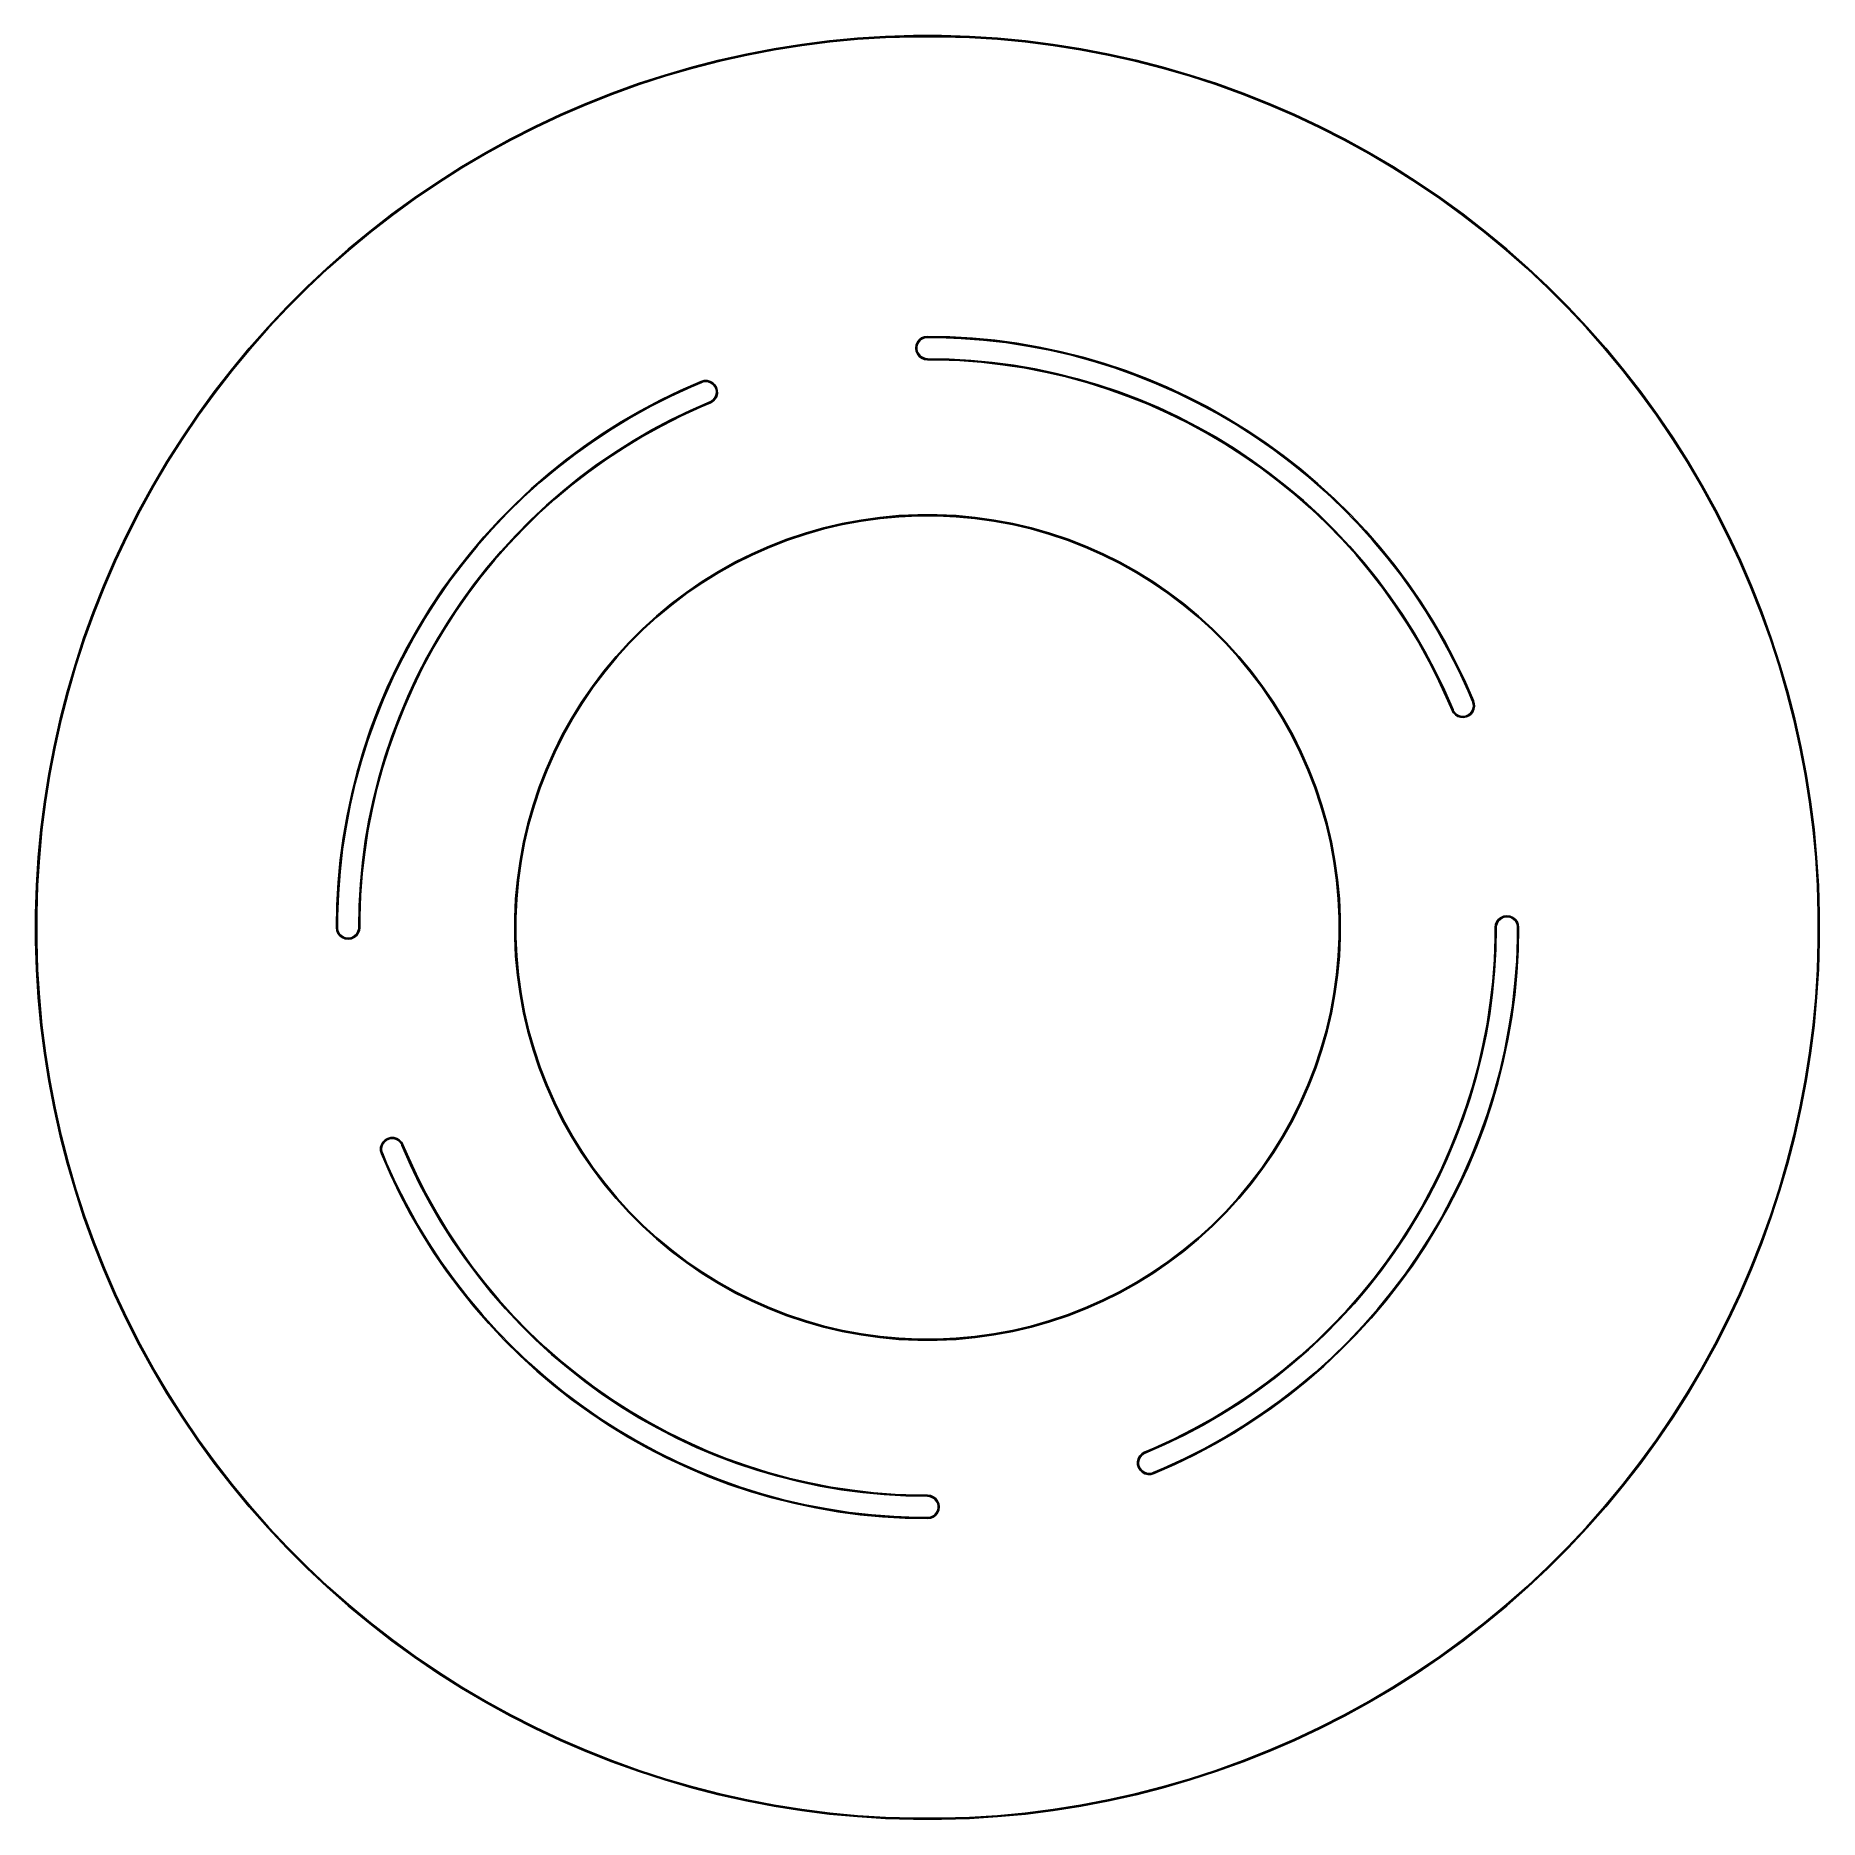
# Model space of a CAD drawing. Extents: x 4.33 to 7.48, y -5.51 to -2.36.
import ezdxf

# ---------------------------------------------------------------- set-up
doc = ezdxf.new("R2010")
doc.units = 0
doc.header["$MEASUREMENT"] = 0
doc.layers.add('BLACK', color=7, linetype='CONTINUOUS')

msp = doc.modelspace()

# ---------------------------------------------------------------- linework, layer by layer
at = {"layer": 'BLACK', "linetype": 'CONTINUOUS'}
for p, q in [((5.7819, -2.3661), (5.8313, -2.363)), ((5.8313, -2.363), (5.8808, -2.3614)), ((5.8808, -2.3632), (5.8314, -2.3647)), ((5.8808, -2.3614), (5.9303, -2.3614)), ((5.9302, -2.3632), (5.8808, -2.3632)), ((5.9797, -2.3647), (5.9302, -2.3632)), ((5.9303, -2.3614), (5.9797, -2.363)), ((5.9797, -2.363), (6.0291, -2.3661)), ((5.5377, -2.4048), (5.586, -2.394)), ((5.586, -2.394), (5.6346, -2.3847)), ((5.6349, -2.3864), (5.5863, -2.3957)), ((5.6346, -2.3847), (5.6835, -2.3769)), ((5.6837, -2.3787), (5.6349, -2.3864)), ((5.6835, -2.3769), (5.7326, -2.3707)), ((5.7328, -2.3725), (5.6837, -2.3787)), ((5.7326, -2.3707), (5.7819, -2.3661)), ((5.782, -2.3678), (5.7328, -2.3725)), ((5.8314, -2.3647), (5.782, -2.3678)), ((6.029, -2.3678), (5.9797, -2.3647)), ((6.0782, -2.3725), (6.029, -2.3678)), ((6.0291, -2.3661), (6.0784, -2.3707)), ((6.1273, -2.3787), (6.0782, -2.3725)), ((6.0784, -2.3707), (6.1275, -2.3769)), ((6.1761, -2.3864), (6.1273, -2.3787)), ((6.1275, -2.3769), (6.1764, -2.3847)), ((6.2247, -2.3957), (6.1761, -2.3864)), ((6.1764, -2.3847), (6.2251, -2.394)), ((6.2251, -2.394), (6.2734, -2.4048)), ((5.4422, -2.4309), (5.4897, -2.4171)), ((5.4902, -2.4188), (5.4427, -2.4326)), ((5.4897, -2.4171), (5.5377, -2.4048)), ((5.5381, -2.4065), (5.4902, -2.4188)), ((5.5863, -2.3957), (5.5381, -2.4065)), ((6.273, -2.4065), (6.2247, -2.3957)), ((6.3209, -2.4188), (6.273, -2.4065)), ((6.2734, -2.4048), (6.3213, -2.4171)), ((6.3683, -2.4326), (6.3209, -2.4188)), ((6.3213, -2.4171), (6.3689, -2.4309)), ((5.3485, -2.4629), (5.3951, -2.4462)), ((5.3957, -2.4479), (5.3491, -2.4646)), ((5.3951, -2.4462), (5.4422, -2.4309)), ((5.4427, -2.4326), (5.3957, -2.4479)), ((6.4154, -2.4479), (6.3683, -2.4326)), ((6.3689, -2.4309), (6.4159, -2.4462)), ((6.4619, -2.4646), (6.4154, -2.4479)), ((6.4159, -2.4462), (6.4625, -2.4629)), ((5.2571, -2.5008), (5.3025, -2.4812)), ((5.3032, -2.4828), (5.2578, -2.5024)), ((5.3025, -2.4812), (5.3485, -2.4629)), ((5.3491, -2.4646), (5.3032, -2.4828)), ((6.5079, -2.4828), (6.4619, -2.4646)), ((6.4625, -2.4629), (6.5085, -2.4812)), ((6.5532, -2.5024), (6.5079, -2.4828)), ((6.5085, -2.4812), (6.554, -2.5008)), ((5.2123, -2.5219), (5.2571, -2.5008)), ((5.2578, -2.5024), (5.213, -2.5235)), ((6.598, -2.5235), (6.5532, -2.5024)), ((6.554, -2.5008), (6.5988, -2.5219)), ((5.1248, -2.5682), (5.1682, -2.5444)), ((5.169, -2.5459), (5.1257, -2.5698)), ((5.1682, -2.5444), (5.2123, -2.5219)), ((5.213, -2.5235), (5.169, -2.5459)), ((6.642, -2.5459), (6.598, -2.5235)), ((6.5988, -2.5219), (6.6429, -2.5444)), ((6.6854, -2.5698), (6.642, -2.5459)), ((6.6429, -2.5444), (6.6862, -2.5682)), ((5.0822, -2.5934), (5.1248, -2.5682)), ((5.1257, -2.5698), (5.0831, -2.5949)), ((6.7279, -2.5949), (6.6854, -2.5698)), ((6.6862, -2.5682), (6.7289, -2.5934)), ((5.0404, -2.62), (5.0822, -2.5934)), ((5.0831, -2.5949), (5.0413, -2.6214)), ((6.7697, -2.6214), (6.7279, -2.5949)), ((6.7289, -2.5934), (6.7707, -2.62)), ((4.9994, -2.6478), (5.0404, -2.62)), ((5.0413, -2.6214), (5.0004, -2.6492)), ((6.8106, -2.6492), (6.7697, -2.6214)), ((6.7707, -2.62), (6.8116, -2.6478)), ((4.9203, -2.7072), (4.9594, -2.6769)), ((4.9604, -2.6783), (4.9214, -2.7086)), ((4.9594, -2.6769), (4.9994, -2.6478)), ((5.0004, -2.6492), (4.9604, -2.6783)), ((6.8506, -2.6783), (6.8106, -2.6492)), ((6.8116, -2.6478), (6.8516, -2.6769)), ((6.8897, -2.7086), (6.8506, -2.6783)), ((6.8516, -2.6769), (6.8908, -2.7072)), ((4.8821, -2.7388), (4.9203, -2.7072)), ((4.9214, -2.7086), (4.8833, -2.7401)), ((6.9278, -2.7401), (6.8897, -2.7086)), ((6.8908, -2.7072), (6.9289, -2.7388)), ((4.845, -2.7715), (4.8821, -2.7388)), ((4.8833, -2.7401), (4.8462, -2.7728)), ((6.9648, -2.7728), (6.9278, -2.7401)), ((6.9289, -2.7388), (6.966, -2.7715)), ((4.8089, -2.8054), (4.845, -2.7715)), ((4.8462, -2.7728), (4.8101, -2.8067)), ((7.0009, -2.8067), (6.9648, -2.7728)), ((6.966, -2.7715), (7.0021, -2.8054)), ((4.7739, -2.8404), (4.8089, -2.8054)), ((4.8101, -2.8067), (4.7752, -2.8416)), ((7.0359, -2.8416), (7.0009, -2.8067)), ((7.0021, -2.8054), (7.0371, -2.8404)), ((4.74, -2.8765), (4.7739, -2.8404)), ((4.7752, -2.8416), (4.7413, -2.8777)), ((7.0697, -2.8777), (7.0359, -2.8416)), ((7.0371, -2.8404), (7.071, -2.8765)), ((4.7073, -2.9136), (4.74, -2.8765)), ((4.7413, -2.8777), (4.7086, -2.9148)), ((5.8876, -2.9031), (5.8909, -2.8988)), ((5.894, -2.8984), (5.8905, -2.9019)), ((5.8909, -2.8988), (5.8952, -2.8955)), ((5.8983, -2.896), (5.894, -2.8984)), ((5.8952, -2.8955), (5.9002, -2.8934)), ((5.903, -2.8947), (5.8983, -2.896)), ((5.9002, -2.8934), (5.9055, -2.8927)), ((5.9055, -2.8947), (5.903, -2.8947)), ((5.9055, -2.8927), (5.9452, -2.8935)), ((5.9253, -2.8947), (5.9055, -2.8947)), ((5.9649, -2.8962), (5.9253, -2.8947)), ((5.9452, -2.8935), (5.9848, -2.8957)), ((6.0043, -2.8992), (5.9649, -2.8962)), ((5.9848, -2.8957), (6.0242, -2.8995)), ((7.1024, -2.9148), (7.0697, -2.8777)), ((7.071, -2.8765), (7.1037, -2.9136)), ((4.6757, -2.9518), (4.7073, -2.9136)), ((4.7086, -2.9148), (4.6771, -2.9529)), ((5.8848, -2.9134), (5.8855, -2.908)), ((5.8855, -2.9187), (5.8848, -2.9134)), ((5.8855, -2.908), (5.8876, -2.9031)), ((5.8876, -2.9237), (5.8855, -2.9187)), ((5.8881, -2.9062), (5.8868, -2.9109)), ((5.8868, -2.9109), (5.8868, -2.9158)), ((5.8868, -2.9158), (5.8881, -2.9206)), ((5.8909, -2.928), (5.8876, -2.9237)), ((5.8905, -2.9019), (5.8881, -2.9062)), ((5.8881, -2.9206), (5.8905, -2.9249)), ((5.8905, -2.9249), (5.894, -2.9284)), ((5.8952, -2.9313), (5.8909, -2.928)), ((5.894, -2.9284), (5.8983, -2.9308)), ((6.0437, -2.9037), (6.0043, -2.8992)), ((6.0242, -2.8995), (6.0635, -2.9047)), ((6.0828, -2.9097), (6.0437, -2.9037)), ((6.0635, -2.9047), (6.1026, -2.9115)), ((6.1217, -2.9172), (6.0828, -2.9097)), ((6.1026, -2.9115), (6.1414, -2.9197)), ((6.1603, -2.9261), (6.1217, -2.9172)), ((6.1414, -2.9197), (6.1799, -2.9294)), ((6.1984, -2.9365), (6.1603, -2.9261)), ((6.1799, -2.9294), (6.2179, -2.9405)), ((7.1339, -2.9529), (7.1024, -2.9148)), ((7.1037, -2.9136), (7.1353, -2.9518)), ((4.6454, -2.9909), (4.6757, -2.9518)), ((4.6771, -2.9529), (4.6468, -2.9919)), ((5.9002, -2.9334), (5.8952, -2.9313)), ((5.8983, -2.9308), (5.903, -2.9321)), ((5.9055, -2.9341), (5.9002, -2.9334)), ((5.903, -2.9321), (5.9055, -2.9321)), ((5.9055, -2.9321), (5.9437, -2.9328)), ((5.9246, -2.9341), (5.9055, -2.9341)), ((5.9627, -2.9355), (5.9246, -2.9341)), ((5.9437, -2.9328), (5.9818, -2.935)), ((6.0007, -2.9384), (5.9627, -2.9355)), ((5.9818, -2.935), (6.0198, -2.9386)), ((6.0386, -2.9427), (6.0007, -2.9384)), ((6.0198, -2.9386), (6.0577, -2.9437)), ((6.0762, -2.9485), (6.0386, -2.9427)), ((6.0577, -2.9437), (6.0953, -2.9502)), ((6.1137, -2.9557), (6.0762, -2.9485)), ((6.0953, -2.9502), (6.1327, -2.9581)), ((6.1508, -2.9643), (6.1137, -2.9557)), ((6.1327, -2.9581), (6.1697, -2.9674)), ((6.2362, -2.9483), (6.1984, -2.9365)), ((6.2179, -2.9405), (6.2555, -2.9531)), ((6.2735, -2.9616), (6.2362, -2.9483)), ((6.2555, -2.9531), (6.2926, -2.9671)), ((6.3103, -2.9763), (6.2735, -2.9616)), ((7.1642, -2.9919), (7.1339, -2.9529)), ((7.1353, -2.9518), (7.1656, -2.9909)), ((4.6163, -3.0309), (4.6454, -2.9909)), ((4.6468, -2.9919), (4.6177, -3.0319)), ((5.4336, -3.0054), (5.4693, -2.9882)), ((5.4882, -2.9817), (5.4522, -2.9982)), ((5.4693, -2.9882), (5.5057, -2.9723)), ((5.5065, -2.9741), (5.4882, -2.9817)), ((5.5057, -2.9723), (5.5108, -2.9708)), ((5.5057, -2.9723), (5.5057, -2.9723)), ((5.5057, -2.9723), (5.5057, -2.9723)), ((5.5057, -2.9723), (5.5057, -2.9723)), ((5.5057, -2.9723), (5.5057, -2.9723)), ((5.5057, -2.9723), (5.5057, -2.9723)), ((5.5087, -2.9731), (5.5065, -2.9741)), ((5.5065, -2.9741), (5.5065, -2.9741)), ((5.5065, -2.9741), (5.5065, -2.9741)), ((5.5065, -2.9741), (5.5065, -2.9741)), ((5.5135, -2.9724), (5.5087, -2.9731)), ((5.5108, -2.9708), (5.5162, -2.9708)), ((5.5184, -2.973), (5.5135, -2.9724)), ((5.5162, -2.9708), (5.5214, -2.9721)), ((5.5229, -2.9748), (5.5184, -2.973)), ((5.5214, -2.9721), (5.526, -2.9747)), ((5.5268, -2.9777), (5.5229, -2.9748)), ((5.526, -2.9747), (5.5299, -2.9784)), ((5.5299, -2.9815), (5.5268, -2.9777)), ((5.5299, -2.9784), (5.5327, -2.9829)), ((5.5319, -2.986), (5.5299, -2.9815)), ((5.5326, -2.9908), (5.5319, -2.986)), ((5.5321, -2.9956), (5.5326, -2.9908)), ((5.5327, -2.9829), (5.5342, -2.9881)), ((5.5344, -2.9934), (5.5331, -2.9986)), ((5.5342, -2.9881), (5.5344, -2.9934)), ((6.1876, -2.9744), (6.1508, -2.9643)), ((6.1697, -2.9674), (6.2064, -2.9782)), ((6.224, -2.9858), (6.1876, -2.9744)), ((6.2064, -2.9782), (6.2426, -2.9903)), ((6.2599, -2.9986), (6.224, -2.9858)), ((6.2426, -2.9903), (6.2783, -3.0038)), ((6.2926, -2.9671), (6.3292, -2.9825)), ((6.3465, -2.9923), (6.3103, -2.9763)), ((6.3292, -2.9825), (6.3651, -2.9993)), ((6.382, -3.0098), (6.3465, -2.9923)), ((7.1933, -3.0319), (7.1642, -2.9919)), ((7.1656, -2.9909), (7.1947, -3.0309)), ((5.3643, -3.0439), (5.3986, -3.024)), ((5.4168, -3.0161), (5.3822, -3.0354)), ((5.3986, -3.024), (5.4336, -3.0054)), ((5.4522, -2.9982), (5.4168, -3.0161)), ((5.4522, -3.0401), (5.4866, -3.0235)), ((5.5048, -3.0174), (5.4701, -3.0333)), ((5.4866, -3.0235), (5.5216, -3.0083)), ((5.5224, -3.0101), (5.5048, -3.0174)), ((5.5216, -3.0083), (5.5238, -3.0073)), ((5.527, -3.0072), (5.5224, -3.0101)), ((5.5224, -3.0101), (5.5224, -3.0101)), ((5.5224, -3.0101), (5.5224, -3.0101)), ((5.5224, -3.0101), (5.5224, -3.0101)), ((5.5238, -3.0073), (5.5276, -3.0042)), ((5.5306, -3.0033), (5.527, -3.0072)), ((5.5276, -3.0042), (5.5304, -3.0002)), ((5.5304, -3.0002), (5.5321, -2.9956)), ((5.5331, -2.9986), (5.5306, -3.0033)), ((6.2953, -3.0127), (6.2599, -2.9986)), ((6.2783, -3.0038), (6.3135, -3.0186)), ((6.3301, -3.0282), (6.2953, -3.0127)), ((6.3135, -3.0186), (6.3481, -3.0348)), ((6.3651, -2.9993), (6.4004, -3.0174)), ((6.4169, -3.0285), (6.382, -3.0098)), ((6.4004, -3.0174), (6.4349, -3.0369)), ((4.5885, -3.0719), (4.6163, -3.0309)), ((4.6177, -3.0319), (4.5899, -3.0728)), ((5.3483, -3.0559), (5.3153, -3.0777)), ((5.3307, -3.0651), (5.3643, -3.0439)), ((5.3822, -3.0354), (5.3483, -3.0559)), ((5.4361, -3.0505), (5.4027, -3.069)), ((5.4184, -3.058), (5.4522, -3.0401)), ((5.4701, -3.0333), (5.4361, -3.0505)), ((6.3644, -3.045), (6.3301, -3.0282)), ((6.3481, -3.0348), (6.3821, -3.0523)), ((6.3979, -3.0631), (6.3644, -3.045)), ((6.3821, -3.0523), (6.4154, -3.071)), ((6.451, -3.0486), (6.4169, -3.0285)), ((6.4349, -3.0369), (6.4687, -3.0576)), ((6.4843, -3.07), (6.451, -3.0486)), ((7.2211, -3.0728), (7.1933, -3.0319)), ((7.1947, -3.0309), (7.2226, -3.0719)), ((4.5619, -3.1137), (4.5885, -3.0719)), ((4.5899, -3.0728), (4.5634, -3.1146)), ((5.2662, -3.1113), (5.298, -3.0876)), ((5.3153, -3.0777), (5.283, -3.1007)), ((5.298, -3.0876), (5.3307, -3.0651)), ((5.353, -3.0976), (5.3854, -3.0772)), ((5.4027, -3.069), (5.3701, -3.0887)), ((5.3854, -3.0772), (5.4184, -3.058)), ((6.4308, -3.0824), (6.3979, -3.0631)), ((6.4154, -3.071), (6.4479, -3.091)), ((6.4629, -3.103), (6.4308, -3.0824)), ((6.4687, -3.0576), (6.5017, -3.0796)), ((6.5169, -3.0926), (6.4843, -3.07)), ((6.5017, -3.0796), (6.5338, -3.1029)), ((7.2476, -3.1146), (7.2211, -3.0728)), ((7.2226, -3.0719), (7.2491, -3.1137)), ((4.5367, -3.1563), (4.5619, -3.1137)), ((4.5634, -3.1146), (4.5383, -3.1571)), ((5.2353, -3.1362), (5.2662, -3.1113)), ((5.283, -3.1007), (5.2517, -3.125)), ((5.2909, -3.142), (5.3215, -3.1192)), ((5.3382, -3.1097), (5.3071, -3.1319)), ((5.3215, -3.1192), (5.353, -3.0976)), ((5.3701, -3.0887), (5.3382, -3.1097)), ((6.4479, -3.091), (6.4797, -3.1123)), ((6.4942, -3.1248), (6.4629, -3.103)), ((6.4797, -3.1123), (6.5106, -3.1347)), ((6.5485, -3.1164), (6.5169, -3.0926)), ((6.5338, -3.1029), (6.5651, -3.1274)), ((6.5792, -3.1414), (6.5485, -3.1164)), ((7.2727, -3.1571), (7.2476, -3.1146)), ((7.2491, -3.1137), (7.2743, -3.1563)), ((5.2213, -3.1504), (5.192, -3.177)), ((5.2053, -3.1622), (5.2353, -3.1362)), ((5.2517, -3.125), (5.2213, -3.1504)), ((5.2611, -3.1659), (5.2909, -3.142)), ((5.3071, -3.1319), (5.277, -3.1552)), ((6.5246, -3.1477), (6.4942, -3.1248)), ((6.5106, -3.1347), (6.5406, -3.1582)), ((6.5542, -3.1718), (6.5246, -3.1477)), ((6.5651, -3.1274), (6.5953, -3.153)), ((6.6089, -3.1675), (6.5792, -3.1414)), ((4.5129, -3.1996), (4.5367, -3.1563)), ((4.5383, -3.1571), (4.5145, -3.2005)), ((5.192, -3.177), (5.1636, -3.2046)), ((5.1764, -3.1894), (5.2053, -3.1622)), ((5.2477, -3.1796), (5.2194, -3.2052)), ((5.2322, -3.191), (5.2611, -3.1659)), ((5.277, -3.1552), (5.2477, -3.1796)), ((6.5406, -3.1582), (6.5698, -3.1829)), ((6.5828, -3.197), (6.5542, -3.1718)), ((6.5953, -3.153), (6.6246, -3.1797)), ((6.6376, -3.1948), (6.6089, -3.1675)), ((6.6246, -3.1797), (6.6528, -3.2076)), ((7.2966, -3.2005), (7.2727, -3.1571)), ((7.2743, -3.1563), (7.2981, -3.1996)), ((4.4904, -3.2438), (4.5129, -3.1996)), ((4.5145, -3.2005), (4.492, -3.2445)), ((5.1636, -3.2046), (5.1363, -3.2333)), ((5.1485, -3.2176), (5.1764, -3.1894)), ((5.2194, -3.2052), (5.1921, -3.2318)), ((5.2043, -3.2171), (5.2322, -3.191)), ((5.7881, -3.2172), (5.8215, -3.2125)), ((5.8215, -3.2125), (5.855, -3.2094)), ((5.8551, -3.2112), (5.8217, -3.2143)), ((5.855, -3.2094), (5.8887, -3.2079)), ((5.8887, -3.2096), (5.8551, -3.2112)), ((5.8887, -3.2079), (5.9224, -3.2079)), ((5.9223, -3.2096), (5.8887, -3.2096)), ((5.9559, -3.2112), (5.9223, -3.2096)), ((5.9224, -3.2079), (5.956, -3.2094)), ((5.9894, -3.2143), (5.9559, -3.2112)), ((5.956, -3.2094), (5.9896, -3.2125)), ((5.9896, -3.2125), (6.0229, -3.2172)), ((6.5698, -3.1829), (6.5979, -3.2087)), ((6.6104, -3.2233), (6.5828, -3.197)), ((6.5979, -3.2087), (6.6251, -3.2356)), ((6.6652, -3.2231), (6.6376, -3.1948)), ((6.6528, -3.2076), (6.68, -3.2365)), ((7.319, -3.2445), (7.2966, -3.2005)), ((7.2981, -3.1996), (7.3206, -3.2438)), ((4.4693, -3.2885), (4.4904, -3.2438)), ((4.492, -3.2445), (4.471, -3.2893)), ((5.1363, -3.2333), (5.1101, -3.2631)), ((5.1218, -3.2469), (5.1485, -3.2176)), ((5.1517, -3.2725), (5.1775, -3.2443)), ((5.1921, -3.2318), (5.1658, -3.2595)), ((5.1775, -3.2443), (5.2043, -3.2171)), ((5.6578, -3.251), (5.6898, -3.2403)), ((5.6903, -3.242), (5.6584, -3.2527)), ((5.6898, -3.2403), (5.7222, -3.2311)), ((5.7226, -3.2328), (5.6903, -3.242)), ((5.7222, -3.2311), (5.755, -3.2234)), ((5.7553, -3.2251), (5.7226, -3.2328)), ((5.755, -3.2234), (5.7881, -3.2172)), ((5.7884, -3.2189), (5.7553, -3.2251)), ((5.8217, -3.2143), (5.7884, -3.2189)), ((6.0226, -3.2189), (5.9894, -3.2143)), ((6.0557, -3.2251), (6.0226, -3.2189)), ((6.0229, -3.2172), (6.056, -3.2234)), ((6.0884, -3.2328), (6.0557, -3.2251)), ((6.056, -3.2234), (6.0888, -3.2311)), ((6.1207, -3.242), (6.0884, -3.2328)), ((6.0888, -3.2311), (6.1213, -3.2403)), ((6.1526, -3.2527), (6.1207, -3.242)), ((6.1213, -3.2403), (6.1532, -3.251)), ((6.637, -3.2506), (6.6104, -3.2233)), ((6.6251, -3.2356), (6.6513, -3.2634)), ((6.6918, -3.2525), (6.6652, -3.2231)), ((6.68, -3.2365), (6.706, -3.2664)), ((7.3401, -3.2893), (7.319, -3.2445)), ((7.3206, -3.2438), (7.3417, -3.2885)), ((5.0716, -3.3084), (5.0961, -3.2772)), ((5.1101, -3.2631), (5.0851, -3.2938)), ((5.0961, -3.2772), (5.1218, -3.2469)), ((5.127, -3.3016), (5.1517, -3.2725)), ((5.1658, -3.2595), (5.1405, -3.2881)), ((5.5654, -3.2918), (5.5956, -3.2768)), ((5.5956, -3.2768), (5.6264, -3.2632)), ((5.6271, -3.2648), (5.5963, -3.2784)), ((5.6264, -3.2632), (5.6578, -3.251)), ((5.6584, -3.2527), (5.6271, -3.2648)), ((6.1839, -3.2648), (6.1526, -3.2527)), ((6.1532, -3.251), (6.1846, -3.2632)), ((6.2147, -3.2784), (6.1839, -3.2648)), ((6.1846, -3.2632), (6.2154, -3.2768)), ((6.2154, -3.2768), (6.2456, -3.2918)), ((6.6626, -3.2789), (6.637, -3.2506)), ((6.6513, -3.2634), (6.6763, -3.2922)), ((6.7172, -3.2828), (6.6918, -3.2525)), ((6.706, -3.2664), (6.7309, -3.2973)), ((4.4497, -3.334), (4.4693, -3.2885)), ((4.471, -3.2893), (4.4513, -3.3347)), ((5.0483, -3.3405), (5.0716, -3.3084)), ((5.0851, -3.2938), (5.0613, -3.3254)), ((5.1034, -3.3317), (5.127, -3.3016)), ((5.1405, -3.2881), (5.1164, -3.3176)), ((5.5073, -3.326), (5.536, -3.3082)), ((5.536, -3.3082), (5.5654, -3.2918)), ((5.5663, -3.2934), (5.5369, -3.3097)), ((5.5963, -3.2784), (5.5663, -3.2934)), ((6.2448, -3.2934), (6.2147, -3.2784)), ((6.2741, -3.3097), (6.2448, -3.2934)), ((6.2456, -3.2918), (6.275, -3.3082)), ((6.275, -3.3082), (6.3037, -3.326)), ((6.687, -3.3081), (6.6626, -3.2789)), ((6.6763, -3.2922), (6.7003, -3.322)), ((6.7104, -3.3383), (6.687, -3.3081)), ((6.7415, -3.3141), (6.7172, -3.2828)), ((6.7309, -3.2973), (6.7546, -3.3291)), ((7.3597, -3.3347), (7.3401, -3.2893)), ((7.3417, -3.2885), (7.3613, -3.334)), ((4.4315, -3.38), (4.4497, -3.334)), ((4.4513, -3.3347), (4.4331, -3.3806)), ((5.0613, -3.3254), (5.0386, -3.3579)), ((5.0809, -3.3626), (5.1034, -3.3317)), ((5.1164, -3.3176), (5.0934, -3.3481)), ((5.4796, -3.345), (5.5073, -3.326)), ((5.5083, -3.3274), (5.4806, -3.3464)), ((5.5369, -3.3097), (5.5083, -3.3274)), ((6.3027, -3.3274), (6.2741, -3.3097)), ((6.3304, -3.3464), (6.3027, -3.3274)), ((6.3037, -3.326), (6.3315, -3.345)), ((6.7003, -3.322), (6.7231, -3.3526)), ((6.7325, -3.3693), (6.7104, -3.3383)), ((6.7645, -3.3463), (6.7415, -3.3141)), ((6.7546, -3.3291), (6.7771, -3.3617)), ((7.3779, -3.3806), (7.3597, -3.3347)), ((7.3613, -3.334), (7.3796, -3.38)), ((5.0386, -3.3579), (5.0173, -3.3912)), ((5.0263, -3.3735), (5.0483, -3.3405)), ((5.0597, -3.3944), (5.0809, -3.3626)), ((5.0934, -3.3481), (5.0716, -3.3794)), ((5.4267, -3.3868), (5.4527, -3.3653)), ((5.4538, -3.3667), (5.4279, -3.3882)), ((5.4527, -3.3653), (5.4796, -3.345)), ((5.4806, -3.3464), (5.4538, -3.3667)), ((6.3573, -3.3667), (6.3304, -3.3464)), ((6.3315, -3.345), (6.3584, -3.3653)), ((6.3831, -3.3882), (6.3573, -3.3667)), ((6.3584, -3.3653), (6.3843, -3.3868)), ((6.7231, -3.3526), (6.7447, -3.3841)), ((6.7535, -3.4011), (6.7325, -3.3693)), ((6.7863, -3.3794), (6.7645, -3.3463)), ((6.7771, -3.3617), (6.7983, -3.3953)), ((4.4147, -3.4266), (4.4315, -3.38)), ((4.4331, -3.3806), (4.4164, -3.4272)), ((5.0173, -3.3912), (4.9972, -3.4254)), ((5.0055, -3.4073), (5.0263, -3.3735)), ((5.0397, -3.4269), (5.0597, -3.3944)), ((5.0716, -3.3794), (5.051, -3.4115)), ((5.4018, -3.4095), (5.4267, -3.3868)), ((5.4279, -3.3882), (5.4031, -3.4108)), ((6.408, -3.4108), (6.3831, -3.3882)), ((6.3843, -3.3868), (6.4092, -3.4095)), ((6.7447, -3.3841), (6.7651, -3.4164)), ((6.7733, -3.4337), (6.7535, -3.4011)), ((6.8069, -3.4132), (6.7863, -3.3794)), ((6.7983, -3.3953), (6.8182, -3.4295)), ((7.3947, -3.4272), (7.3779, -3.3806)), ((7.3796, -3.38), (7.3963, -3.4266)), ((4.3994, -3.4737), (4.4147, -3.4266)), ((4.4164, -3.4272), (4.4011, -3.4742)), ((4.9972, -3.4254), (4.9784, -3.4603)), ((4.9861, -3.4419), (5.0055, -3.4073)), ((5.0209, -3.4602), (5.0397, -3.4269)), ((5.051, -3.4115), (5.0317, -3.4443)), ((5.3553, -3.4582), (5.378, -3.4333)), ((5.3793, -3.4346), (5.3567, -3.4594)), ((5.378, -3.4333), (5.4018, -3.4095)), ((5.4031, -3.4108), (5.3793, -3.4346)), ((6.4317, -3.4346), (6.408, -3.4108)), ((6.4092, -3.4095), (6.433, -3.4333)), ((6.4544, -3.4594), (6.4317, -3.4346)), ((6.433, -3.4333), (6.4557, -3.4582)), ((6.7651, -3.4164), (6.7842, -3.4494)), ((6.7918, -3.4671), (6.7733, -3.4337)), ((6.8261, -3.4478), (6.8069, -3.4132)), ((6.8182, -3.4295), (6.8368, -3.4646)), ((7.4099, -3.4742), (7.3947, -3.4272)), ((7.3963, -3.4266), (7.4116, -3.4737)), ((4.9784, -3.4603), (4.961, -3.4958)), ((4.9679, -3.4772), (4.9861, -3.4419)), ((5.0034, -3.4942), (5.0209, -3.4602)), ((5.0317, -3.4443), (5.0136, -3.4779)), ((5.3338, -3.4842), (5.3553, -3.4582)), ((5.3567, -3.4594), (5.3352, -3.4853)), ((6.4758, -3.4853), (6.4544, -3.4594)), ((6.4557, -3.4582), (6.4772, -3.4842)), ((6.7842, -3.4494), (6.8021, -3.4832)), ((6.844, -3.4831), (6.8261, -3.4478)), ((6.8368, -3.4646), (6.8541, -3.5003)), ((4.3856, -3.5212), (4.3994, -3.4737)), ((4.4011, -3.4742), (4.3873, -3.5217)), ((4.961, -3.4958), (4.9449, -3.532)), ((4.9511, -3.5131), (4.9679, -3.4772)), ((4.9872, -3.5288), (5.0034, -3.4942)), ((5.0136, -3.4779), (4.9968, -3.5122)), ((5.3135, -3.511), (5.3338, -3.4842)), ((5.3352, -3.4853), (5.3149, -3.5121)), ((6.4961, -3.5121), (6.4758, -3.4853)), ((6.4772, -3.4842), (6.4975, -3.511)), ((6.809, -3.5011), (6.7918, -3.4671)), ((6.8021, -3.4832), (6.8187, -3.5176)), ((6.8606, -3.5191), (6.844, -3.4831)), ((7.4237, -3.5217), (7.4099, -3.4742)), ((7.4116, -3.4737), (7.4254, -3.5212)), ((4.3733, -3.5691), (4.3856, -3.5212)), ((4.3873, -3.5217), (4.375, -3.5696)), ((4.9357, -3.5497), (4.9511, -3.5131)), ((4.9724, -3.564), (4.9872, -3.5288)), ((4.9968, -3.5122), (4.9813, -3.547)), ((5.2945, -3.5388), (5.3135, -3.511)), ((5.3149, -3.5121), (5.2959, -3.5398)), ((6.5151, -3.5398), (6.4961, -3.5121)), ((6.4975, -3.511), (6.5166, -3.5388)), ((6.8249, -3.5357), (6.809, -3.5011)), ((6.8187, -3.5176), (6.834, -3.5526)), ((6.8541, -3.5003), (6.87, -3.5366)), ((6.8682, -3.5373), (6.8606, -3.5191)), ((7.436, -3.5696), (7.4237, -3.5217)), ((7.4254, -3.5212), (7.4378, -3.5691)), ((4.9217, -3.5868), (4.9357, -3.5497)), ((4.9449, -3.532), (4.9302, -3.5688)), ((4.9813, -3.547), (4.9671, -3.5824)), ((5.2767, -3.5675), (5.2945, -3.5388)), ((5.2959, -3.5398), (5.2782, -3.5684)), ((6.5328, -3.5684), (6.5151, -3.5398)), ((6.5166, -3.5388), (6.5343, -3.5675)), ((6.8322, -3.5533), (6.8249, -3.5357)), ((6.8322, -3.5534), (6.8322, -3.5533)), ((6.8347, -3.5577), (6.8322, -3.5534)), ((6.834, -3.5526), (6.834, -3.5526)), ((6.834, -3.5526), (6.834, -3.5526)), ((6.834, -3.5526), (6.835, -3.5549)), ((6.8382, -3.5613), (6.8347, -3.5577)), ((6.835, -3.5549), (6.838, -3.5588)), ((6.838, -3.5588), (6.842, -3.5618)), ((6.8611, -3.5614), (6.865, -3.5582)), ((6.8658, -3.5599), (6.8619, -3.563)), ((6.865, -3.5582), (6.8679, -3.5542)), ((6.8689, -3.5559), (6.8658, -3.5599)), ((6.8679, -3.5542), (6.8696, -3.5495)), ((6.8682, -3.5374), (6.8682, -3.5373)), ((6.8692, -3.5396), (6.8682, -3.5374)), ((6.8682, -3.5374), (6.8682, -3.5374)), ((6.871, -3.5513), (6.8689, -3.5559)), ((6.8701, -3.5446), (6.8692, -3.5396)), ((6.8696, -3.5495), (6.8701, -3.5446)), ((6.87, -3.5366), (6.87, -3.5366)), ((6.87, -3.5366), (6.8715, -3.5413)), ((6.8719, -3.5464), (6.871, -3.5513)), ((6.8715, -3.5413), (6.8719, -3.5464)), ((4.3625, -3.6175), (4.3733, -3.5691)), ((4.375, -3.5696), (4.3642, -3.6178)), ((4.9091, -3.6244), (4.9217, -3.5868)), ((4.9302, -3.5688), (4.9169, -3.6061)), ((4.9671, -3.5824), (4.9543, -3.6184)), ((4.9589, -3.5997), (4.9724, -3.564)), ((5.2603, -3.5969), (5.2767, -3.5675)), ((5.2782, -3.5684), (5.2619, -3.5978)), ((6.5491, -3.5978), (6.5328, -3.5684)), ((6.5343, -3.5675), (6.5507, -3.5969)), ((6.8425, -3.564), (6.8382, -3.5613)), ((6.842, -3.5618), (6.8467, -3.5636)), ((6.8473, -3.5656), (6.8425, -3.564)), ((6.8467, -3.5636), (6.8516, -3.5642)), ((6.8523, -3.5659), (6.8473, -3.5656)), ((6.8516, -3.5642), (6.8565, -3.5634)), ((6.8573, -3.5651), (6.8523, -3.5659)), ((6.8565, -3.5634), (6.8611, -3.5614)), ((6.8619, -3.563), (6.8573, -3.5651)), ((7.4468, -3.6178), (7.436, -3.5696)), ((7.4378, -3.5691), (7.4486, -3.6175)), ((4.3532, -3.6661), (4.3625, -3.6175)), ((4.3642, -3.6178), (4.3549, -3.6664)), ((4.9169, -3.6061), (4.905, -3.6439)), ((4.9543, -3.6184), (4.9429, -3.6548)), ((4.9467, -3.636), (4.9589, -3.5997)), ((5.2453, -3.6271), (5.2603, -3.5969)), ((5.2619, -3.5978), (5.2469, -3.6278)), ((6.5641, -3.6278), (6.5491, -3.5978)), ((6.5507, -3.5969), (6.5657, -3.6271)), ((7.4561, -3.6664), (7.4468, -3.6178)), ((7.4486, -3.6175), (7.4578, -3.6661)), ((4.905, -3.6439), (4.8946, -3.6821)), ((4.8979, -3.6625), (4.9091, -3.6244)), ((4.9429, -3.6548), (4.9329, -3.6916)), ((4.936, -3.6726), (4.9467, -3.636)), ((5.2317, -3.6579), (5.2453, -3.6271)), ((5.2469, -3.6278), (5.2333, -3.6586)), ((6.5777, -3.6586), (6.5641, -3.6278)), ((6.5657, -3.6271), (6.5793, -3.6579)), ((4.3454, -3.715), (4.3532, -3.6661)), ((4.3549, -3.6664), (4.3472, -3.7152)), ((4.8946, -3.6821), (4.8857, -3.7207)), ((4.8882, -3.701), (4.8979, -3.6625)), ((4.9266, -3.7097), (4.936, -3.6726)), ((5.2195, -3.6893), (5.2317, -3.6579)), ((5.2333, -3.6586), (5.2212, -3.6899)), ((6.5898, -3.6899), (6.5777, -3.6586)), ((6.5793, -3.6579), (6.5915, -3.6893)), ((7.4638, -3.7152), (7.4561, -3.6664)), ((7.4578, -3.6661), (7.4656, -3.715)), ((4.3392, -3.7641), (4.3454, -3.715)), ((4.3472, -3.7152), (4.341, -3.7643)), ((4.88, -3.7398), (4.8882, -3.701)), ((4.9187, -3.7471), (4.9266, -3.7097)), ((4.9329, -3.6916), (4.9242, -3.7287)), ((5.2088, -3.7213), (5.2195, -3.6893)), ((5.2212, -3.6899), (5.2105, -3.7218)), ((6.6005, -3.7218), (6.5898, -3.6899)), ((6.5915, -3.6893), (6.6022, -3.7213)), ((7.47, -3.7643), (7.4638, -3.7152)), ((7.4656, -3.715), (7.4718, -3.7641)), ((4.8733, -3.7789), (4.88, -3.7398)), ((4.8857, -3.7207), (4.8782, -3.7596)), ((4.9122, -3.7847), (4.9187, -3.7471)), ((4.9242, -3.7287), (4.917, -3.7662)), ((5.1996, -3.7537), (5.2088, -3.7213)), ((5.2105, -3.7218), (5.2013, -3.7541)), ((6.6097, -3.7541), (6.6005, -3.7218)), ((6.6022, -3.7213), (6.6114, -3.7537)), ((4.3346, -3.8134), (4.3392, -3.7641)), ((4.341, -3.7643), (4.3364, -3.8135)), ((4.868, -3.8182), (4.8733, -3.7789)), ((4.8782, -3.7596), (4.8722, -3.7988)), ((4.917, -3.7662), (4.9112, -3.8039)), ((5.1919, -3.7865), (5.1996, -3.7537)), ((5.2013, -3.7541), (5.1936, -3.7868)), ((6.6174, -3.7868), (6.6097, -3.7541)), ((6.6114, -3.7537), (6.6191, -3.7865)), ((7.4747, -3.8135), (7.47, -3.7643)), ((7.4718, -3.7641), (7.4764, -3.8134)), ((4.8722, -3.7988), (4.8677, -3.8381)), ((4.9112, -3.8039), (4.9069, -3.8418)), ((4.9071, -3.8226), (4.9122, -3.7847)), ((5.1857, -3.8196), (5.1919, -3.7865)), ((5.1936, -3.7868), (5.1874, -3.8199)), ((6.6236, -3.8199), (6.6174, -3.7868)), ((6.6191, -3.7865), (6.6253, -3.8196)), ((4.3315, -3.8628), (4.3346, -3.8134)), ((4.3364, -3.8135), (4.3332, -3.8629)), ((4.8642, -3.8577), (4.868, -3.8182)), ((4.8677, -3.8381), (4.8647, -3.8776)), ((4.9035, -3.8606), (4.9071, -3.8226)), ((4.9069, -3.8418), (4.904, -3.8798)), ((5.181, -3.853), (5.1857, -3.8196)), ((5.1874, -3.8199), (5.1828, -3.8532)), ((6.6282, -3.8532), (6.6236, -3.8199)), ((6.6253, -3.8196), (6.63, -3.853)), ((7.4778, -3.8629), (7.4747, -3.8135)), ((7.4764, -3.8134), (7.4795, -3.8628)), ((4.3299, -3.9123), (4.3315, -3.8628)), ((4.3332, -3.8629), (4.3317, -3.9123)), ((4.862, -3.8973), (4.8642, -3.8577)), ((4.9013, -3.8988), (4.9035, -3.8606)), ((5.1779, -3.8865), (5.181, -3.853)), ((5.1828, -3.8532), (5.1797, -3.8866)), ((6.6313, -3.8866), (6.6282, -3.8532)), ((6.63, -3.853), (6.6331, -3.8865)), ((7.4793, -3.9123), (7.4778, -3.8629)), ((7.4795, -3.8628), (7.4811, -3.9123)), ((4.8612, -3.937), (4.862, -3.8973)), ((4.8647, -3.8776), (4.8632, -3.9172)), ((4.9006, -3.937), (4.9013, -3.8988)), ((4.904, -3.8798), (4.9025, -3.9179)), ((5.1764, -3.9202), (5.1779, -3.8865)), ((5.1797, -3.8866), (5.1781, -3.9202)), ((6.6329, -3.9202), (6.6313, -3.8866)), ((6.6331, -3.8865), (6.6346, -3.9202)), ((4.3299, -3.9618), (4.3299, -3.9123)), ((4.3299, -3.9123), (4.3299, -3.9123)), ((4.3317, -3.9123), (4.3317, -3.9617)), ((4.8619, -3.9424), (4.8612, -3.937)), ((4.8612, -3.937), (4.8612, -3.937)), ((4.8612, -3.937), (4.8612, -3.937)), ((4.8612, -3.937), (4.8612, -3.937)), ((4.8612, -3.937), (4.8612, -3.937)), ((4.8632, -3.9172), (4.8632, -3.937)), ((4.8632, -3.937), (4.8632, -3.937)), ((4.8632, -3.937), (4.8632, -3.9395)), ((4.9006, -3.9371), (4.9006, -3.937)), ((4.9006, -3.9395), (4.9006, -3.9371)), ((4.9026, -3.937), (4.9019, -3.9424)), ((4.9025, -3.9179), (4.9025, -3.937)), ((4.9025, -3.937), (4.9026, -3.937)), ((5.1764, -3.9539), (5.1764, -3.9202)), ((5.1764, -3.9202), (5.1764, -3.9202)), ((5.1781, -3.9202), (5.1781, -3.9538)), ((6.6329, -3.9538), (6.6329, -3.9202)), ((6.6346, -3.9202), (6.6346, -3.9539)), ((6.9085, -3.937), (6.9092, -3.9317)), ((6.9085, -3.9561), (6.9085, -3.937)), ((6.9092, -3.9317), (6.9112, -3.9267)), ((6.9104, -3.937), (6.9097, -3.9752)), ((6.9117, -3.9298), (6.9104, -3.9345)), ((6.9104, -3.9345), (6.9104, -3.937)), ((6.9112, -3.9267), (6.9145, -3.9224)), ((6.9142, -3.9255), (6.9117, -3.9298)), ((6.9177, -3.922), (6.9142, -3.9255)), ((6.9145, -3.9224), (6.9188, -3.9191)), ((6.9219, -3.9196), (6.9177, -3.922)), ((6.9188, -3.9191), (6.9238, -3.917)), ((6.9267, -3.9183), (6.9219, -3.9196)), ((6.9238, -3.917), (6.9291, -3.9163)), ((6.9316, -3.9183), (6.9267, -3.9183)), ((6.9291, -3.9163), (6.9345, -3.917)), ((6.9364, -3.9196), (6.9316, -3.9183)), ((6.9345, -3.917), (6.9395, -3.9191)), ((6.9406, -3.922), (6.9364, -3.9196)), ((6.9395, -3.9191), (6.9437, -3.9224)), ((6.9441, -3.9255), (6.9406, -3.922)), ((6.9437, -3.9224), (6.947, -3.9267)), ((6.9466, -3.9298), (6.9441, -3.9255)), ((6.9478, -3.9345), (6.9466, -3.9298)), ((6.947, -3.9267), (6.9491, -3.9317)), ((6.9478, -3.937), (6.9478, -3.9345)), ((6.9479, -3.9371), (6.9478, -3.937)), ((6.9479, -3.9568), (6.9479, -3.9371)), ((6.9491, -3.9317), (6.9498, -3.9369)), ((6.9498, -3.937), (6.9491, -3.9767)), ((6.9498, -3.9369), (6.9498, -3.937)), ((7.4793, -3.9617), (7.4793, -3.9123)), ((7.4811, -3.9123), (7.4811, -3.9618)), ((4.3315, -4.0112), (4.3299, -3.9618)), ((4.3317, -3.9617), (4.3332, -4.0112)), ((4.864, -3.9473), (4.8619, -3.9424)), ((4.8632, -3.9395), (4.8645, -3.9442)), ((4.8673, -3.9516), (4.864, -3.9473)), ((4.8645, -3.9442), (4.8669, -3.9485)), ((4.8669, -3.9485), (4.8704, -3.952)), ((4.8716, -3.9549), (4.8673, -3.9516)), ((4.8704, -3.952), (4.8747, -3.9544)), ((4.8765, -3.957), (4.8716, -3.9549)), ((4.8747, -3.9544), (4.8794, -3.9557)), ((4.8819, -3.9577), (4.8765, -3.957)), ((4.8794, -3.9557), (4.8843, -3.9557)), ((4.8872, -3.957), (4.8819, -3.9577)), ((4.8843, -3.9557), (4.8891, -3.9544)), ((4.8922, -3.9549), (4.8872, -3.957)), ((4.8891, -3.9544), (4.8934, -3.952)), ((4.8965, -3.9516), (4.8922, -3.9549)), ((4.8934, -3.952), (4.8969, -3.9485)), ((4.8998, -3.9473), (4.8965, -3.9516)), ((4.8969, -3.9485), (4.8993, -3.9442)), ((4.8993, -3.9442), (4.9006, -3.9395)), ((4.9019, -3.9424), (4.8998, -3.9473)), ((5.1779, -3.9875), (5.1764, -3.9539)), ((5.1781, -3.9538), (5.1797, -3.9874)), ((6.6313, -3.9874), (6.6329, -3.9538)), ((6.6346, -3.9539), (6.6331, -3.9875)), ((6.907, -3.9942), (6.9085, -3.9561)), ((6.9464, -3.9964), (6.9479, -3.9568)), ((7.4778, -4.0112), (7.4793, -3.9617)), ((7.4811, -3.9618), (7.4795, -4.0112)), ((5.181, -4.0211), (5.1779, -3.9875)), ((5.1797, -3.9874), (5.1828, -4.0209)), ((6.6282, -4.0209), (6.6313, -3.9874)), ((6.6331, -3.9875), (6.63, -4.0211)), ((6.9041, -4.0322), (6.907, -3.9942)), ((6.9097, -3.9752), (6.9075, -4.0134)), ((6.9433, -4.0359), (6.9464, -3.9964)), ((6.9491, -3.9767), (6.9468, -4.0163)), ((4.3346, -4.0606), (4.3315, -4.0112)), ((4.3332, -4.0112), (4.3364, -4.0605)), ((5.1857, -4.0544), (5.181, -4.0211)), ((5.1828, -4.0209), (5.1874, -4.0541)), ((6.6236, -4.0541), (6.6282, -4.0209)), ((6.63, -4.0211), (6.6253, -4.0544)), ((6.8998, -4.0701), (6.9041, -4.0322)), ((6.9075, -4.0134), (6.9039, -4.0514)), ((6.9468, -4.0163), (6.943, -4.0558)), ((7.4747, -4.0605), (7.4778, -4.0112)), ((7.4795, -4.0112), (7.4764, -4.0606)), ((4.3392, -4.1099), (4.3346, -4.0606)), ((4.3364, -4.0605), (4.341, -4.1097)), ((5.1919, -4.0875), (5.1857, -4.0544)), ((5.1874, -4.0541), (5.1936, -4.0872)), ((6.6174, -4.0872), (6.6236, -4.0541)), ((6.6253, -4.0544), (6.6191, -4.0875)), ((6.9039, -4.0514), (6.8988, -4.0893)), ((6.943, -4.0558), (6.9378, -4.0951)), ((6.9388, -4.0752), (6.9433, -4.0359)), ((7.47, -4.1097), (7.4747, -4.0605)), ((7.4764, -4.0606), (7.4718, -4.1099)), ((5.1996, -4.1203), (5.1919, -4.0875)), ((5.1936, -4.0872), (5.2013, -4.1199)), ((6.6097, -4.1199), (6.6174, -4.0872)), ((6.6191, -4.0875), (6.6114, -4.1203)), ((6.8988, -4.0893), (6.8923, -4.1269)), ((6.894, -4.1078), (6.8998, -4.0701)), ((6.9378, -4.0951), (6.931, -4.1342)), ((6.9328, -4.1144), (6.9388, -4.0752)), ((4.3454, -4.159), (4.3392, -4.1099)), ((4.341, -4.1097), (4.3472, -4.1588)), ((5.2088, -4.1527), (5.1996, -4.1203)), ((5.2013, -4.1199), (5.2105, -4.1522)), ((6.6005, -4.1522), (6.6097, -4.1199)), ((6.6114, -4.1203), (6.6022, -4.1527)), ((6.8923, -4.1269), (6.8844, -4.1643)), ((6.8868, -4.1453), (6.894, -4.1078)), ((6.9254, -4.1533), (6.9328, -4.1144)), ((7.4638, -4.1588), (7.47, -4.1097)), ((7.4718, -4.1099), (7.4656, -4.159)), ((4.3532, -4.2079), (4.3454, -4.159)), ((4.3472, -4.1588), (4.3549, -4.2076)), ((5.2195, -4.1847), (5.2088, -4.1527)), ((5.2105, -4.1522), (5.2212, -4.1841)), ((6.5898, -4.1841), (6.6005, -4.1522)), ((6.6022, -4.1527), (6.5915, -4.1847)), ((6.8782, -4.1825), (6.8868, -4.1453)), ((6.9164, -4.1919), (6.9254, -4.1533)), ((6.931, -4.1342), (6.9228, -4.173)), ((7.4561, -4.2076), (7.4638, -4.1588)), ((7.4656, -4.159), (7.4578, -4.2079)), ((5.2317, -4.2161), (5.2195, -4.1847)), ((5.2212, -4.1841), (5.2333, -4.2154)), ((6.5777, -4.2154), (6.5898, -4.1841)), ((6.5915, -4.1847), (6.5793, -4.2161)), ((6.8681, -4.2193), (6.8782, -4.1825)), ((6.8844, -4.1643), (6.875, -4.2014)), ((6.9228, -4.173), (6.9131, -4.2115)), ((4.3625, -4.2566), (4.3532, -4.2079)), ((4.3549, -4.2076), (4.3642, -4.2562)), ((5.2453, -4.2469), (5.2317, -4.2161)), ((5.2333, -4.2154), (5.2469, -4.2462)), ((6.5641, -4.2462), (6.5777, -4.2154)), ((6.5793, -4.2161), (6.5657, -4.2469)), ((6.8567, -4.2557), (6.8681, -4.2193)), ((6.875, -4.2014), (6.8643, -4.238)), ((6.9131, -4.2115), (6.902, -4.2496)), ((6.906, -4.2301), (6.9164, -4.1919)), ((7.4468, -4.2562), (7.4561, -4.2076)), ((7.4578, -4.2079), (7.4486, -4.2566)), ((5.2603, -4.2771), (5.2453, -4.2469)), ((5.2469, -4.2462), (5.2619, -4.2763)), ((6.5491, -4.2763), (6.5641, -4.2462)), ((6.5657, -4.2469), (6.5507, -4.2771)), ((6.8643, -4.238), (6.8521, -4.2743)), ((6.902, -4.2496), (6.8894, -4.2872)), ((6.8941, -4.2679), (6.906, -4.2301)), ((4.3733, -4.3049), (4.3625, -4.2566)), ((4.3642, -4.2562), (4.375, -4.3045)), ((5.2767, -4.3065), (5.2603, -4.2771)), ((5.2619, -4.2763), (5.2782, -4.3056)), ((6.5328, -4.3056), (6.5491, -4.2763)), ((6.5507, -4.2771), (6.5343, -4.3065)), ((6.8521, -4.2743), (6.8386, -4.31)), ((6.8439, -4.2916), (6.8567, -4.2557)), ((6.8809, -4.3052), (6.8941, -4.2679)), ((7.436, -4.3045), (7.4468, -4.2562)), ((7.4486, -4.2566), (7.4378, -4.3049)), ((4.3856, -4.3528), (4.3733, -4.3049)), ((4.375, -4.3045), (4.3873, -4.3523)), ((4.9408, -4.3207), (4.9435, -4.316)), ((4.9435, -4.316), (4.9473, -4.3123)), ((4.9465, -4.3153), (4.9435, -4.3192)), ((4.9504, -4.3124), (4.9465, -4.3153)), ((4.9473, -4.3123), (4.9519, -4.3096)), ((4.955, -4.3105), (4.9504, -4.3124)), ((4.9519, -4.3096), (4.9571, -4.3082)), ((4.9598, -4.3099), (4.955, -4.3105)), ((4.9571, -4.3082), (4.9625, -4.3082)), ((4.9646, -4.3105), (4.9598, -4.3099)), ((4.9625, -4.3082), (4.9677, -4.3096)), ((4.9692, -4.3124), (4.9646, -4.3105)), ((4.9677, -4.3096), (4.9723, -4.3123)), ((4.9731, -4.3153), (4.9692, -4.3124)), ((4.9723, -4.3123), (4.9761, -4.316)), ((4.9761, -4.3192), (4.9731, -4.3153)), ((4.9761, -4.316), (4.9788, -4.3206)), ((5.2945, -4.3352), (5.2767, -4.3065)), ((5.2782, -4.3056), (5.2959, -4.3342)), ((6.5151, -4.3342), (6.5328, -4.3056)), ((6.5343, -4.3065), (6.5166, -4.3352)), ((6.8386, -4.31), (6.8238, -4.3452)), ((6.8297, -4.327), (6.8439, -4.2916)), ((6.8662, -4.342), (6.8809, -4.3052)), ((6.8894, -4.2872), (6.8753, -4.3243)), ((7.4237, -4.3523), (7.436, -4.3045)), ((7.4378, -4.3049), (7.4254, -4.3528)), ((4.9393, -4.3258), (4.9408, -4.3207)), ((4.9393, -4.3312), (4.9393, -4.3258)), ((4.9406, -4.3364), (4.9393, -4.3312)), ((4.9565, -4.3728), (4.9406, -4.3364)), ((4.9406, -4.3364), (4.9406, -4.3364)), ((4.9406, -4.3364), (4.9406, -4.3364)), ((4.9406, -4.3364), (4.9406, -4.3364)), ((4.9416, -4.3237), (4.9409, -4.3285)), ((4.9409, -4.3285), (4.9415, -4.3334)), ((4.9415, -4.3334), (4.9424, -4.3356)), ((4.9435, -4.3192), (4.9416, -4.3237)), ((4.9424, -4.3356), (4.95, -4.3539)), ((4.977, -4.3214), (4.9761, -4.3192)), ((4.9923, -4.3564), (4.977, -4.3214)), ((4.977, -4.3214), (4.977, -4.3214)), ((4.977, -4.3214), (4.977, -4.3214)), ((4.9788, -4.3206), (4.9788, -4.3206)), ((4.9788, -4.3206), (4.9788, -4.3206)), ((4.9788, -4.3206), (4.9788, -4.3207)), ((4.9788, -4.3207), (4.9861, -4.3383)), ((4.9861, -4.3383), (5.002, -4.3729)), ((5.3135, -4.363), (5.2945, -4.3352)), ((5.2959, -4.3342), (5.3149, -4.3619)), ((6.4961, -4.3619), (6.5151, -4.3342)), ((6.5166, -4.3352), (6.4975, -4.363)), ((6.8238, -4.3452), (6.8076, -4.3799)), ((6.8142, -4.3619), (6.8297, -4.327)), ((6.8501, -4.3782), (6.8662, -4.342)), ((6.8753, -4.3243), (6.8599, -4.3609)), ((4.3994, -4.4004), (4.3856, -4.3528)), ((4.3873, -4.3523), (4.4011, -4.3998)), ((4.95, -4.3539), (4.9665, -4.3899)), ((4.9737, -4.4085), (4.9565, -4.3728)), ((5.0089, -4.3908), (4.9923, -4.3564)), ((5.002, -4.3729), (5.0193, -4.4069)), ((5.3338, -4.3899), (5.3135, -4.363)), ((5.3149, -4.3619), (5.3352, -4.3888)), ((6.4758, -4.3888), (6.4961, -4.3619)), ((6.4975, -4.363), (6.4772, -4.3899)), ((6.8076, -4.3799), (6.7901, -4.4138)), ((6.7974, -4.3961), (6.8142, -4.3619)), ((6.8327, -4.4137), (6.8501, -4.3782)), ((6.8599, -4.3609), (6.8431, -4.3968)), ((7.4099, -4.3998), (7.4237, -4.3523)), ((7.4254, -4.3528), (7.4116, -4.4004)), ((4.4147, -4.4474), (4.3994, -4.4004)), ((4.4011, -4.3998), (4.4164, -4.4469)), ((4.9665, -4.3899), (4.9844, -4.4253)), ((4.9923, -4.4436), (4.9737, -4.4085)), ((5.0268, -4.4246), (5.0089, -4.3908)), ((5.0193, -4.4069), (5.0378, -4.4403)), ((5.3553, -4.4158), (5.3338, -4.3899)), ((5.3352, -4.3888), (5.3567, -4.4146)), ((6.4544, -4.4146), (6.4758, -4.3888)), ((6.4772, -4.3899), (6.4557, -4.4158)), ((6.7793, -4.4297), (6.7974, -4.3961)), ((6.8431, -4.3968), (6.825, -4.4321)), ((7.3947, -4.4469), (7.4099, -4.3998)), ((7.4116, -4.4004), (7.3963, -4.4474)), ((4.9844, -4.4253), (5.0036, -4.4599)), ((5.0459, -4.4576), (5.0268, -4.4246)), ((5.0378, -4.4403), (5.0575, -4.4729)), ((5.378, -4.4407), (5.3553, -4.4158)), ((5.3567, -4.4146), (5.3793, -4.4394)), ((5.4018, -4.4645), (5.378, -4.4407)), ((5.3793, -4.4394), (5.4031, -4.4632)), ((6.408, -4.4632), (6.4317, -4.4394)), ((6.433, -4.4407), (6.4092, -4.4645)), ((6.4317, -4.4394), (6.4544, -4.4146)), ((6.4557, -4.4158), (6.433, -4.4407)), ((6.76, -4.4626), (6.7793, -4.4297)), ((6.7901, -4.4138), (6.7713, -4.4471)), ((6.825, -4.4321), (6.8055, -4.4667)), ((6.8139, -4.4486), (6.8327, -4.4137)), ((4.4315, -4.494), (4.4147, -4.4474)), ((4.4164, -4.4469), (4.4331, -4.4934)), ((5.0122, -4.4779), (4.9923, -4.4436)), ((5.0036, -4.4599), (5.0242, -4.4938)), ((5.0663, -4.4899), (5.0459, -4.4576)), ((5.0575, -4.4729), (5.0785, -4.5047)), ((5.4267, -4.4872), (5.4018, -4.4645)), ((5.4031, -4.4632), (5.4279, -4.4859)), ((6.3831, -4.4859), (6.408, -4.4632)), ((6.4092, -4.4645), (6.3843, -4.4872)), ((6.7394, -4.4947), (6.76, -4.4626)), ((6.7713, -4.4471), (6.7513, -4.4797)), ((6.8055, -4.4667), (6.7848, -4.5005)), ((6.7938, -4.4827), (6.8139, -4.4486)), ((7.3779, -4.4934), (7.3947, -4.4469)), ((7.3963, -4.4474), (7.3796, -4.494)), ((4.4497, -4.54), (4.4315, -4.494)), ((4.4331, -4.4934), (4.4513, -4.5394)), ((5.0334, -4.5115), (5.0122, -4.4779)), ((5.0242, -4.4938), (5.046, -4.5269)), ((5.088, -4.5214), (5.0663, -4.4899)), ((5.0785, -4.5047), (5.1006, -4.5357)), ((5.4527, -4.5087), (5.4267, -4.4872)), ((5.4279, -4.4859), (5.4538, -4.5073)), ((6.3573, -4.5073), (6.3831, -4.4859)), ((6.3843, -4.4872), (6.3584, -4.5087)), ((6.7176, -4.526), (6.7394, -4.4947)), ((6.7513, -4.4797), (6.7301, -4.5114)), ((6.7848, -4.5005), (6.7627, -4.5335)), ((6.7724, -4.5161), (6.7938, -4.4827)), ((7.3597, -4.5394), (7.3779, -4.4934)), ((7.3796, -4.494), (7.3613, -4.54)), ((5.0559, -4.5442), (5.0334, -4.5115)), ((5.046, -4.5269), (5.069, -4.5592)), ((5.1108, -4.552), (5.088, -4.5214)), ((5.1006, -4.5357), (5.124, -4.5659)), ((5.4796, -4.529), (5.4527, -4.5087)), ((5.4538, -4.5073), (5.4806, -4.5276)), ((5.5073, -4.5481), (5.4796, -4.529)), ((5.4806, -4.5276), (5.5083, -4.5466)), ((6.3027, -4.5466), (6.3304, -4.5276)), ((6.3315, -4.529), (6.3037, -4.5481)), ((6.3304, -4.5276), (6.3573, -4.5073)), ((6.3584, -4.5087), (6.3315, -4.529)), ((6.6946, -4.5564), (6.7176, -4.526)), ((6.7301, -4.5114), (6.7076, -4.5424)), ((6.7627, -4.5335), (6.7395, -4.5656)), ((6.7498, -4.5486), (6.7724, -4.5161)), ((4.4693, -4.5855), (4.4497, -4.54)), ((4.4513, -4.5394), (4.471, -4.5847)), ((5.0796, -4.576), (5.0559, -4.5442)), ((5.069, -4.5592), (5.0933, -4.5905)), ((5.1347, -4.5818), (5.1108, -4.552)), ((5.124, -4.5659), (5.1484, -4.5951)), ((5.536, -4.5658), (5.5073, -4.5481)), ((5.5083, -4.5466), (5.5369, -4.5643)), ((5.5654, -4.5822), (5.536, -4.5658)), ((5.5369, -4.5643), (5.5663, -4.5806)), ((6.2448, -4.5806), (6.2741, -4.5643)), ((6.275, -4.5658), (6.2456, -4.5822)), ((6.2741, -4.5643), (6.3027, -4.5466)), ((6.3037, -4.5481), (6.275, -4.5658)), ((6.6705, -4.586), (6.6946, -4.5564)), ((6.7076, -4.5424), (6.684, -4.5724)), ((6.7395, -4.5656), (6.715, -4.5968)), ((6.726, -4.5802), (6.7498, -4.5486)), ((7.3401, -4.5847), (7.3597, -4.5394)), ((7.3613, -4.54), (7.3417, -4.5855)), ((4.4904, -4.6303), (4.4693, -4.5855)), ((4.471, -4.5847), (4.492, -4.6295)), ((5.1045, -4.607), (5.0796, -4.576)), ((5.0933, -4.5905), (5.1187, -4.6209)), ((5.1598, -4.6106), (5.1347, -4.5818)), ((5.1484, -4.5951), (5.174, -4.6234)), ((5.5956, -4.5972), (5.5654, -4.5822)), ((5.5663, -4.5806), (5.5963, -4.5956)), ((5.6264, -4.6108), (5.5956, -4.5972)), ((5.5963, -4.5956), (5.6271, -4.6092)), ((6.1839, -4.6092), (6.2147, -4.5956)), ((6.2154, -4.5972), (6.1846, -4.6108)), ((6.2147, -4.5956), (6.2448, -4.5806)), ((6.2456, -4.5822), (6.2154, -4.5972)), ((6.6452, -4.6146), (6.6705, -4.586)), ((6.684, -4.5724), (6.6593, -4.6016)), ((6.715, -4.5968), (6.6893, -4.6271)), ((6.7009, -4.6109), (6.726, -4.5802)), ((7.319, -4.6295), (7.3401, -4.5847)), ((7.3417, -4.5855), (7.3206, -4.6303)), ((4.5129, -4.6744), (4.4904, -4.6303)), ((4.492, -4.6295), (4.5145, -4.6735)), ((5.1305, -4.6369), (5.1045, -4.607)), ((5.1187, -4.6209), (5.1452, -4.6503)), ((5.1859, -4.6384), (5.1598, -4.6106)), ((5.174, -4.6234), (5.2006, -4.6507)), ((5.6578, -4.623), (5.6264, -4.6108)), ((5.6271, -4.6092), (5.6584, -4.6213)), ((5.6898, -4.6337), (5.6578, -4.623)), ((5.6584, -4.6213), (5.6903, -4.632)), ((5.6903, -4.632), (5.7226, -4.6412)), ((6.0884, -4.6412), (6.1207, -4.632)), ((6.1207, -4.632), (6.1526, -4.6213)), ((6.1532, -4.623), (6.1213, -4.6337)), ((6.1526, -4.6213), (6.1839, -4.6092)), ((6.1846, -4.6108), (6.1532, -4.623)), ((6.6335, -4.6298), (6.6066, -4.6569)), ((6.6189, -4.6422), (6.6452, -4.6146)), ((6.6593, -4.6016), (6.6335, -4.6298)), ((6.6893, -4.6271), (6.6625, -4.6564)), ((6.6748, -4.6407), (6.7009, -4.6109)), ((7.2966, -4.6735), (7.319, -4.6295)), ((7.3206, -4.6303), (7.2981, -4.6744)), ((5.1577, -4.6659), (5.1305, -4.6369)), ((5.1452, -4.6503), (5.1729, -4.6787)), ((5.2131, -4.6653), (5.1859, -4.6384)), ((5.2006, -4.6507), (5.2282, -4.677)), ((5.7222, -4.6429), (5.6898, -4.6337)), ((5.755, -4.6506), (5.7222, -4.6429)), ((5.7226, -4.6412), (5.7553, -4.6489)), ((5.7881, -4.6568), (5.755, -4.6506)), ((5.7553, -4.6489), (5.7884, -4.6551)), ((5.8215, -4.6615), (5.7881, -4.6568)), ((5.7884, -4.6551), (5.8217, -4.6597)), ((5.855, -4.6646), (5.8215, -4.6615)), ((5.8217, -4.6597), (5.8551, -4.6628)), ((5.8551, -4.6628), (5.8887, -4.6644)), ((5.9223, -4.6644), (5.9559, -4.6628)), ((5.9559, -4.6628), (5.9894, -4.6597)), ((5.9896, -4.6615), (5.956, -4.6646)), ((5.9894, -4.6597), (6.0226, -4.6551)), ((6.0229, -4.6568), (5.9896, -4.6615)), ((6.0226, -4.6551), (6.0557, -4.6489)), ((6.056, -4.6506), (6.0229, -4.6568)), ((6.0557, -4.6489), (6.0884, -4.6412)), ((6.0888, -4.6429), (6.056, -4.6506)), ((6.1213, -4.6337), (6.0888, -4.6429)), ((6.6066, -4.6569), (6.5788, -4.6831)), ((6.5916, -4.6688), (6.6189, -4.6422)), ((6.6625, -4.6564), (6.6347, -4.6846)), ((6.6475, -4.6694), (6.6748, -4.6407)), ((4.5367, -4.7177), (4.5129, -4.6744)), ((4.5145, -4.6735), (4.5383, -4.7169)), ((5.1859, -4.6938), (5.1577, -4.6659)), ((5.1729, -4.6787), (5.2016, -4.706)), ((5.2152, -4.7206), (5.1859, -4.6938)), ((5.2412, -4.6911), (5.2131, -4.6653)), ((5.2282, -4.677), (5.2568, -4.7022)), ((5.2704, -4.7158), (5.2412, -4.6911)), ((5.8887, -4.6661), (5.855, -4.6646)), ((5.8887, -4.6644), (5.9223, -4.6644)), ((5.9224, -4.6661), (5.8887, -4.6661)), ((5.956, -4.6646), (5.9224, -4.6661)), ((6.534, -4.7188), (6.5633, -4.6944)), ((6.5788, -4.6831), (6.5499, -4.7081)), ((6.5633, -4.6944), (6.5916, -4.6688)), ((6.6347, -4.6846), (6.6058, -4.7118)), ((6.6191, -4.697), (6.6475, -4.6694)), ((7.2727, -4.7169), (7.2966, -4.6735)), ((7.2981, -4.6744), (7.2743, -4.7177)), ((4.5619, -4.7604), (4.5367, -4.7177)), ((4.5383, -4.7169), (4.5634, -4.7594)), ((5.2016, -4.706), (5.2313, -4.7322)), ((5.2455, -4.7462), (5.2152, -4.7206)), ((5.2568, -4.7022), (5.2864, -4.7263)), ((5.3004, -4.7393), (5.2704, -4.7158)), ((5.2864, -4.7263), (5.3168, -4.7493)), ((6.5038, -4.7422), (6.534, -4.7188)), ((6.5499, -4.7081), (6.5201, -4.7321)), ((6.5594, -4.749), (6.5897, -4.7236)), ((6.6058, -4.7118), (6.5758, -4.7378)), ((6.5897, -4.7236), (6.6191, -4.697)), ((7.2476, -4.7594), (7.2727, -4.7169)), ((7.2743, -4.7177), (7.2491, -4.7604)), ((5.2313, -4.7322), (5.262, -4.7572)), ((5.2767, -4.7707), (5.2455, -4.7462)), ((5.262, -4.7572), (5.2937, -4.7811)), ((5.3314, -4.7618), (5.3004, -4.7393)), ((5.3168, -4.7493), (5.3481, -4.771)), ((6.4894, -4.7549), (6.4579, -4.7765)), ((6.4728, -4.7643), (6.5038, -4.7422)), ((6.5201, -4.7321), (6.4894, -4.7549)), ((6.5281, -4.7733), (6.5594, -4.749)), ((6.5758, -4.7378), (6.5449, -4.7627)), ((4.5885, -4.8022), (4.5619, -4.7604)), ((4.5634, -4.7594), (4.5899, -4.8012)), ((5.3088, -4.794), (5.2767, -4.7707)), ((5.2937, -4.7811), (5.3262, -4.8037)), ((5.3631, -4.783), (5.3314, -4.7618)), ((5.3481, -4.771), (5.3802, -4.7916)), ((5.3956, -4.803), (5.3631, -4.783)), ((6.4083, -4.8051), (6.4409, -4.7853)), ((6.4579, -4.7765), (6.4256, -4.7969)), ((6.4409, -4.7853), (6.4728, -4.7643)), ((6.5131, -4.7864), (6.4804, -4.8088)), ((6.4958, -4.7963), (6.5281, -4.7733)), ((6.5449, -4.7627), (6.5131, -4.7864)), ((7.2211, -4.8012), (7.2476, -4.7594)), ((7.2491, -4.7604), (7.2226, -4.8022)), ((4.6163, -4.8431), (4.5885, -4.8022)), ((4.5899, -4.8012), (4.6177, -4.8421)), ((5.3418, -4.8161), (5.3088, -4.794)), ((5.3262, -4.8037), (5.3596, -4.8251)), ((5.3756, -4.8369), (5.3418, -4.8161)), ((5.3802, -4.7916), (5.4131, -4.811)), ((5.4289, -4.8217), (5.3956, -4.803)), ((5.4131, -4.811), (5.4466, -4.829)), ((6.3925, -4.816), (6.3588, -4.8339)), ((6.3749, -4.8235), (6.4083, -4.8051)), ((6.4256, -4.7969), (6.3925, -4.816)), ((6.4289, -4.8386), (6.4628, -4.8181)), ((6.4804, -4.8088), (6.4469, -4.8301)), ((6.4628, -4.8181), (6.4958, -4.7963)), ((7.1933, -4.8421), (7.2211, -4.8012)), ((7.2226, -4.8022), (7.1947, -4.8431)), ((4.6454, -4.8831), (4.6163, -4.8431)), ((4.6177, -4.8421), (4.6468, -4.8821)), ((5.3596, -4.8251), (5.3937, -4.8452)), ((5.4102, -4.8564), (5.3756, -4.8369)), ((5.3937, -4.8452), (5.4286, -4.864)), ((5.4629, -4.8392), (5.4289, -4.8217)), ((5.4466, -4.829), (5.4809, -4.8458)), ((5.4975, -4.8554), (5.4629, -4.8392)), ((5.4809, -4.8458), (5.5157, -4.8613)), ((6.3243, -4.8505), (6.2893, -4.8657)), ((6.3062, -4.8566), (6.3409, -4.8407)), ((6.3588, -4.8339), (6.3243, -4.8505)), ((6.3409, -4.8407), (6.3749, -4.8235)), ((6.4125, -4.85), (6.3775, -4.8686)), ((6.3943, -4.8579), (6.4289, -4.8386)), ((6.4469, -4.8301), (6.4125, -4.85)), ((7.1642, -4.8821), (7.1933, -4.8421)), ((7.1947, -4.8431), (7.1656, -4.8831)), ((4.6757, -4.9223), (4.6454, -4.8831)), ((4.6468, -4.8821), (4.6771, -4.9211)), ((5.4455, -4.8745), (5.4102, -4.8564)), ((5.4286, -4.864), (5.4642, -4.8815)), ((5.4815, -4.8913), (5.4455, -4.8745)), ((5.4642, -4.8815), (5.5004, -4.8976)), ((5.5327, -4.8702), (5.4975, -4.8554)), ((5.5157, -4.8613), (5.5511, -4.8755)), ((5.5684, -4.8837), (5.5327, -4.8702)), ((5.5511, -4.8755), (5.587, -4.8882)), ((5.6046, -4.8958), (5.5684, -4.8837)), ((6.2766, -4.8807), (6.2779, -4.8755)), ((6.2768, -4.886), (6.2766, -4.8807)), ((6.2779, -4.8755), (6.2804, -4.8707)), ((6.2788, -4.8785), (6.2784, -4.8833)), ((6.2784, -4.8833), (6.2791, -4.8881)), ((6.2806, -4.8739), (6.2788, -4.8785)), ((6.2804, -4.8707), (6.284, -4.8668)), ((6.2834, -4.8699), (6.2806, -4.8739)), ((6.2871, -4.8668), (6.2834, -4.8699)), ((6.284, -4.8668), (6.2885, -4.8639)), ((6.2893, -4.8657), (6.2871, -4.8668)), ((6.2885, -4.8639), (6.2885, -4.8639)), ((6.2885, -4.8639), (6.2885, -4.8639)), ((6.2885, -4.8639), (6.2886, -4.8639)), ((6.2886, -4.8639), (6.3062, -4.8566)), ((6.323, -4.8923), (6.3589, -4.8758)), ((6.3775, -4.8686), (6.3418, -4.8858)), ((6.3589, -4.8758), (6.3943, -4.8579)), ((7.1339, -4.9211), (7.1642, -4.8821)), ((7.1656, -4.8831), (7.1353, -4.9223)), ((5.518, -4.9068), (5.4815, -4.8913)), ((5.5004, -4.8976), (5.5372, -4.9123)), ((5.5552, -4.9208), (5.518, -4.9068)), ((5.5372, -4.9123), (5.5745, -4.9256)), ((5.587, -4.8882), (5.6234, -4.8997)), ((5.6413, -4.9066), (5.6046, -4.8958)), ((5.6234, -4.8997), (5.6602, -4.9097)), ((5.6783, -4.9159), (5.6413, -4.9066)), ((5.6602, -4.9097), (5.6973, -4.9183)), ((6.2784, -4.8912), (6.2768, -4.886)), ((6.2812, -4.8957), (6.2784, -4.8912)), ((6.2791, -4.8881), (6.2811, -4.8926)), ((6.2811, -4.8926), (6.2842, -4.8964)), ((6.285, -4.8994), (6.2812, -4.8957)), ((6.2842, -4.8964), (6.2882, -4.8993)), ((6.2897, -4.902), (6.285, -4.8994)), ((6.2882, -4.8993), (6.2927, -4.901)), ((6.2949, -4.9033), (6.2897, -4.902)), ((6.2927, -4.901), (6.2976, -4.9016)), ((6.3003, -4.9032), (6.2949, -4.9033)), ((6.2976, -4.9016), (6.3024, -4.9009)), ((6.3054, -4.9017), (6.3003, -4.9032)), ((6.3024, -4.9009), (6.3047, -4.8999)), ((6.3047, -4.8999), (6.323, -4.8923)), ((6.3047, -4.8999), (6.3047, -4.8999)), ((6.3047, -4.8999), (6.3047, -4.8999)), ((6.3047, -4.8999), (6.3047, -4.8999)), ((6.3047, -4.8999), (6.3047, -4.8999)), ((6.3418, -4.8858), (6.3054, -4.9017)), ((6.3054, -4.9017), (6.3054, -4.9017)), ((6.3054, -4.9017), (6.3054, -4.9017)), ((6.3054, -4.9017), (6.3054, -4.9017)), ((6.3054, -4.9017), (6.3054, -4.9017)), ((6.3054, -4.9017), (6.3054, -4.9017)), ((4.7073, -4.9604), (4.6757, -4.9223)), ((4.6771, -4.9211), (4.7086, -4.9592)), ((5.5928, -4.9334), (5.5552, -4.9208)), ((5.5745, -4.9256), (5.6123, -4.9374)), ((5.6309, -4.9445), (5.5928, -4.9334)), ((5.6123, -4.9374), (5.6505, -4.9479)), ((5.6694, -4.9543), (5.6309, -4.9445)), ((5.7157, -4.9238), (5.6783, -4.9159)), ((5.6973, -4.9183), (5.7348, -4.9255)), ((5.7533, -4.9303), (5.7157, -4.9238)), ((5.7348, -4.9255), (5.7725, -4.9313)), ((5.7912, -4.9354), (5.7533, -4.9303)), ((5.7725, -4.9313), (5.8103, -4.9356)), ((5.8292, -4.939), (5.7912, -4.9354)), ((5.8103, -4.9356), (5.8484, -4.9385)), ((5.8673, -4.9412), (5.8292, -4.939)), ((5.8484, -4.9385), (5.8864, -4.94)), ((5.9055, -4.9419), (5.8673, -4.9412)), ((5.8864, -4.94), (5.9055, -4.94)), ((5.9055, -4.94), (5.9109, -4.9407)), ((5.908, -4.9419), (5.9055, -4.9419)), ((5.9127, -4.9432), (5.908, -4.9419)), ((5.9109, -4.9407), (5.9158, -4.9427)), ((5.917, -4.9457), (5.9127, -4.9432)), ((5.9158, -4.9427), (5.9201, -4.946)), ((5.9205, -4.9491), (5.917, -4.9457)), ((5.9201, -4.946), (5.9234, -4.9503)), ((7.1024, -4.9592), (7.1339, -4.9211)), ((7.1353, -4.9223), (7.1037, -4.9604)), ((4.74, -4.9975), (4.7073, -4.9604)), ((4.7086, -4.9592), (4.7413, -4.9963)), ((5.6505, -4.9479), (5.6891, -4.9568)), ((5.7082, -4.9625), (5.6694, -4.9543)), ((5.6891, -4.9568), (5.7281, -4.9643)), ((5.7473, -4.9693), (5.7082, -4.9625)), ((5.7281, -4.9643), (5.7672, -4.9703)), ((5.7867, -4.9745), (5.7473, -4.9693)), ((5.7672, -4.9703), (5.8066, -4.9748)), ((5.8262, -4.9783), (5.7867, -4.9745)), ((5.8066, -4.9748), (5.8461, -4.9778)), ((5.8658, -4.9805), (5.8262, -4.9783)), ((5.8461, -4.9778), (5.8857, -4.9793)), ((5.908, -4.9793), (5.9127, -4.9781)), ((5.9158, -4.9785), (5.9109, -4.9806)), ((5.9127, -4.9781), (5.917, -4.9756)), ((5.9201, -4.9752), (5.9158, -4.9785)), ((5.917, -4.9756), (5.9205, -4.9721)), ((5.9234, -4.971), (5.9201, -4.9752)), ((5.9229, -4.9534), (5.9205, -4.9491)), ((5.9205, -4.9721), (5.9229, -4.9678)), ((5.9242, -4.9582), (5.9229, -4.9534)), ((5.9229, -4.9678), (5.9242, -4.9631)), ((5.9234, -4.9503), (5.9255, -4.9553)), ((5.9255, -4.966), (5.9234, -4.971)), ((5.9242, -4.9631), (5.9242, -4.9582)), ((5.9255, -4.9553), (5.9262, -4.9606)), ((5.9262, -4.9606), (5.9255, -4.966)), ((7.0697, -4.9963), (7.1024, -4.9592)), ((7.1037, -4.9604), (7.071, -4.9975)), ((4.7739, -5.0336), (4.74, -4.9975)), ((4.7413, -4.9963), (4.7752, -5.0324)), ((5.9055, -4.9813), (5.8658, -4.9805)), ((5.8857, -4.9793), (5.9055, -4.9793)), ((5.9055, -4.9793), (5.9055, -4.9793)), ((5.9055, -4.9793), (5.908, -4.9793)), ((5.9109, -4.9806), (5.9055, -4.9813)), ((5.9055, -4.9813), (5.9055, -4.9813)), ((7.0359, -5.0324), (7.0697, -4.9963)), ((7.071, -4.9975), (7.0371, -5.0336)), ((4.8089, -5.0686), (4.7739, -5.0336)), ((4.7752, -5.0324), (4.8101, -5.0673)), ((7.0009, -5.0673), (7.0359, -5.0324)), ((7.0371, -5.0336), (7.0021, -5.0686)), ((4.845, -5.1025), (4.8089, -5.0686)), ((4.8101, -5.0673), (4.8462, -5.1012)), ((6.9648, -5.1012), (7.0009, -5.0673)), ((7.0021, -5.0686), (6.966, -5.1025)), ((4.8821, -5.1352), (4.845, -5.1025)), ((4.8462, -5.1012), (4.8833, -5.1339)), ((6.9278, -5.1339), (6.9648, -5.1012)), ((6.966, -5.1025), (6.9289, -5.1352)), ((4.9203, -5.1668), (4.8821, -5.1352)), ((4.8833, -5.1339), (4.9214, -5.1654)), ((6.8897, -5.1654), (6.9278, -5.1339)), ((6.9289, -5.1352), (6.8908, -5.1668)), ((4.9594, -5.1971), (4.9203, -5.1668)), ((4.9214, -5.1654), (4.9604, -5.1957)), ((6.8506, -5.1957), (6.8897, -5.1654)), ((6.8908, -5.1668), (6.8516, -5.1971)), ((4.9994, -5.2262), (4.9594, -5.1971)), ((4.9604, -5.1957), (5.0004, -5.2248)), ((6.8106, -5.2248), (6.8506, -5.1957)), ((6.8516, -5.1971), (6.8116, -5.2262)), ((5.0404, -5.2541), (4.9994, -5.2262)), ((5.0004, -5.2248), (5.0413, -5.2526)), ((6.7697, -5.2526), (6.8106, -5.2248)), ((6.8116, -5.2262), (6.7707, -5.2541)), ((5.0822, -5.2806), (5.0404, -5.2541)), ((5.0413, -5.2526), (5.0831, -5.2791)), ((6.7279, -5.2791), (6.7697, -5.2526)), ((6.7707, -5.2541), (6.7289, -5.2806)), ((5.1248, -5.3058), (5.0822, -5.2806)), ((5.0831, -5.2791), (5.1257, -5.3042)), ((6.6854, -5.3042), (6.7279, -5.2791)), ((6.7289, -5.2806), (6.6862, -5.3058)), ((5.1682, -5.3296), (5.1248, -5.3058)), ((5.1257, -5.3042), (5.169, -5.3281)), ((6.642, -5.3281), (6.6854, -5.3042)), ((6.6862, -5.3058), (6.6429, -5.3296)), ((5.2123, -5.3521), (5.1682, -5.3296)), ((5.169, -5.3281), (5.213, -5.3505)), ((5.2571, -5.3732), (5.2123, -5.3521)), ((5.213, -5.3505), (5.2578, -5.3716)), ((6.5532, -5.3716), (6.598, -5.3505)), ((6.5988, -5.3521), (6.554, -5.3732)), ((6.598, -5.3505), (6.642, -5.3281)), ((6.6429, -5.3296), (6.5988, -5.3521)), ((5.3025, -5.3928), (5.2571, -5.3732)), ((5.2578, -5.3716), (5.3032, -5.3912)), ((6.5079, -5.3912), (6.5532, -5.3716)), ((6.554, -5.3732), (6.5085, -5.3928)), ((5.3485, -5.4111), (5.3025, -5.3928)), ((5.3032, -5.3912), (5.3491, -5.4094)), ((5.3951, -5.4278), (5.3485, -5.4111)), ((5.3491, -5.4094), (5.3957, -5.4262)), ((6.4154, -5.4262), (6.4619, -5.4094)), ((6.4625, -5.4111), (6.4159, -5.4278)), ((6.4619, -5.4094), (6.5079, -5.3912)), ((6.5085, -5.3928), (6.4625, -5.4111)), ((5.4422, -5.4431), (5.3951, -5.4278)), ((5.3957, -5.4262), (5.4427, -5.4414)), ((5.4897, -5.4569), (5.4422, -5.4431)), ((5.4427, -5.4414), (5.4902, -5.4552)), ((6.3209, -5.4552), (6.3683, -5.4414)), ((6.3689, -5.4431), (6.3213, -5.4569)), ((6.3683, -5.4414), (6.4154, -5.4262)), ((6.4159, -5.4278), (6.3689, -5.4431)), ((5.5377, -5.4693), (5.4897, -5.4569)), ((5.4902, -5.4552), (5.5381, -5.4675)), ((5.586, -5.4801), (5.5377, -5.4693)), ((5.5381, -5.4675), (5.5863, -5.4783)), ((5.6346, -5.4893), (5.586, -5.4801)), ((5.5863, -5.4783), (5.6349, -5.4876)), ((6.1761, -5.4876), (6.2247, -5.4783)), ((6.2251, -5.4801), (6.1764, -5.4893)), ((6.2247, -5.4783), (6.273, -5.4675)), ((6.2734, -5.4693), (6.2251, -5.4801)), ((6.273, -5.4675), (6.3209, -5.4552)), ((6.3213, -5.4569), (6.2734, -5.4693)), ((5.6835, -5.4971), (5.6346, -5.4893)), ((5.6349, -5.4876), (5.6837, -5.4953)), ((5.7326, -5.5033), (5.6835, -5.4971)), ((5.6837, -5.4953), (5.7328, -5.5015)), ((5.7819, -5.5079), (5.7326, -5.5033)), ((5.7328, -5.5015), (5.782, -5.5062)), ((5.8313, -5.511), (5.7819, -5.5079)), ((5.782, -5.5062), (5.8314, -5.5093)), ((5.8808, -5.5126), (5.8313, -5.511)), ((5.8314, -5.5093), (5.8808, -5.5108)), ((5.8808, -5.5108), (5.9302, -5.5108)), ((5.9303, -5.5126), (5.8808, -5.5126)), ((5.9302, -5.5108), (5.9797, -5.5093)), ((5.9797, -5.511), (5.9303, -5.5126)), ((5.9797, -5.5093), (6.029, -5.5062)), ((6.0291, -5.5079), (5.9797, -5.511)), ((6.029, -5.5062), (6.0782, -5.5015)), ((6.0784, -5.5033), (6.0291, -5.5079)), ((6.0782, -5.5015), (6.1273, -5.4953)), ((6.1275, -5.4971), (6.0784, -5.5033)), ((6.1273, -5.4953), (6.1761, -5.4876)), ((6.1764, -5.4893), (6.1275, -5.4971))]:
    msp.add_line(p, q, dxfattribs=at)

doc.saveas('drawing.dxf')
